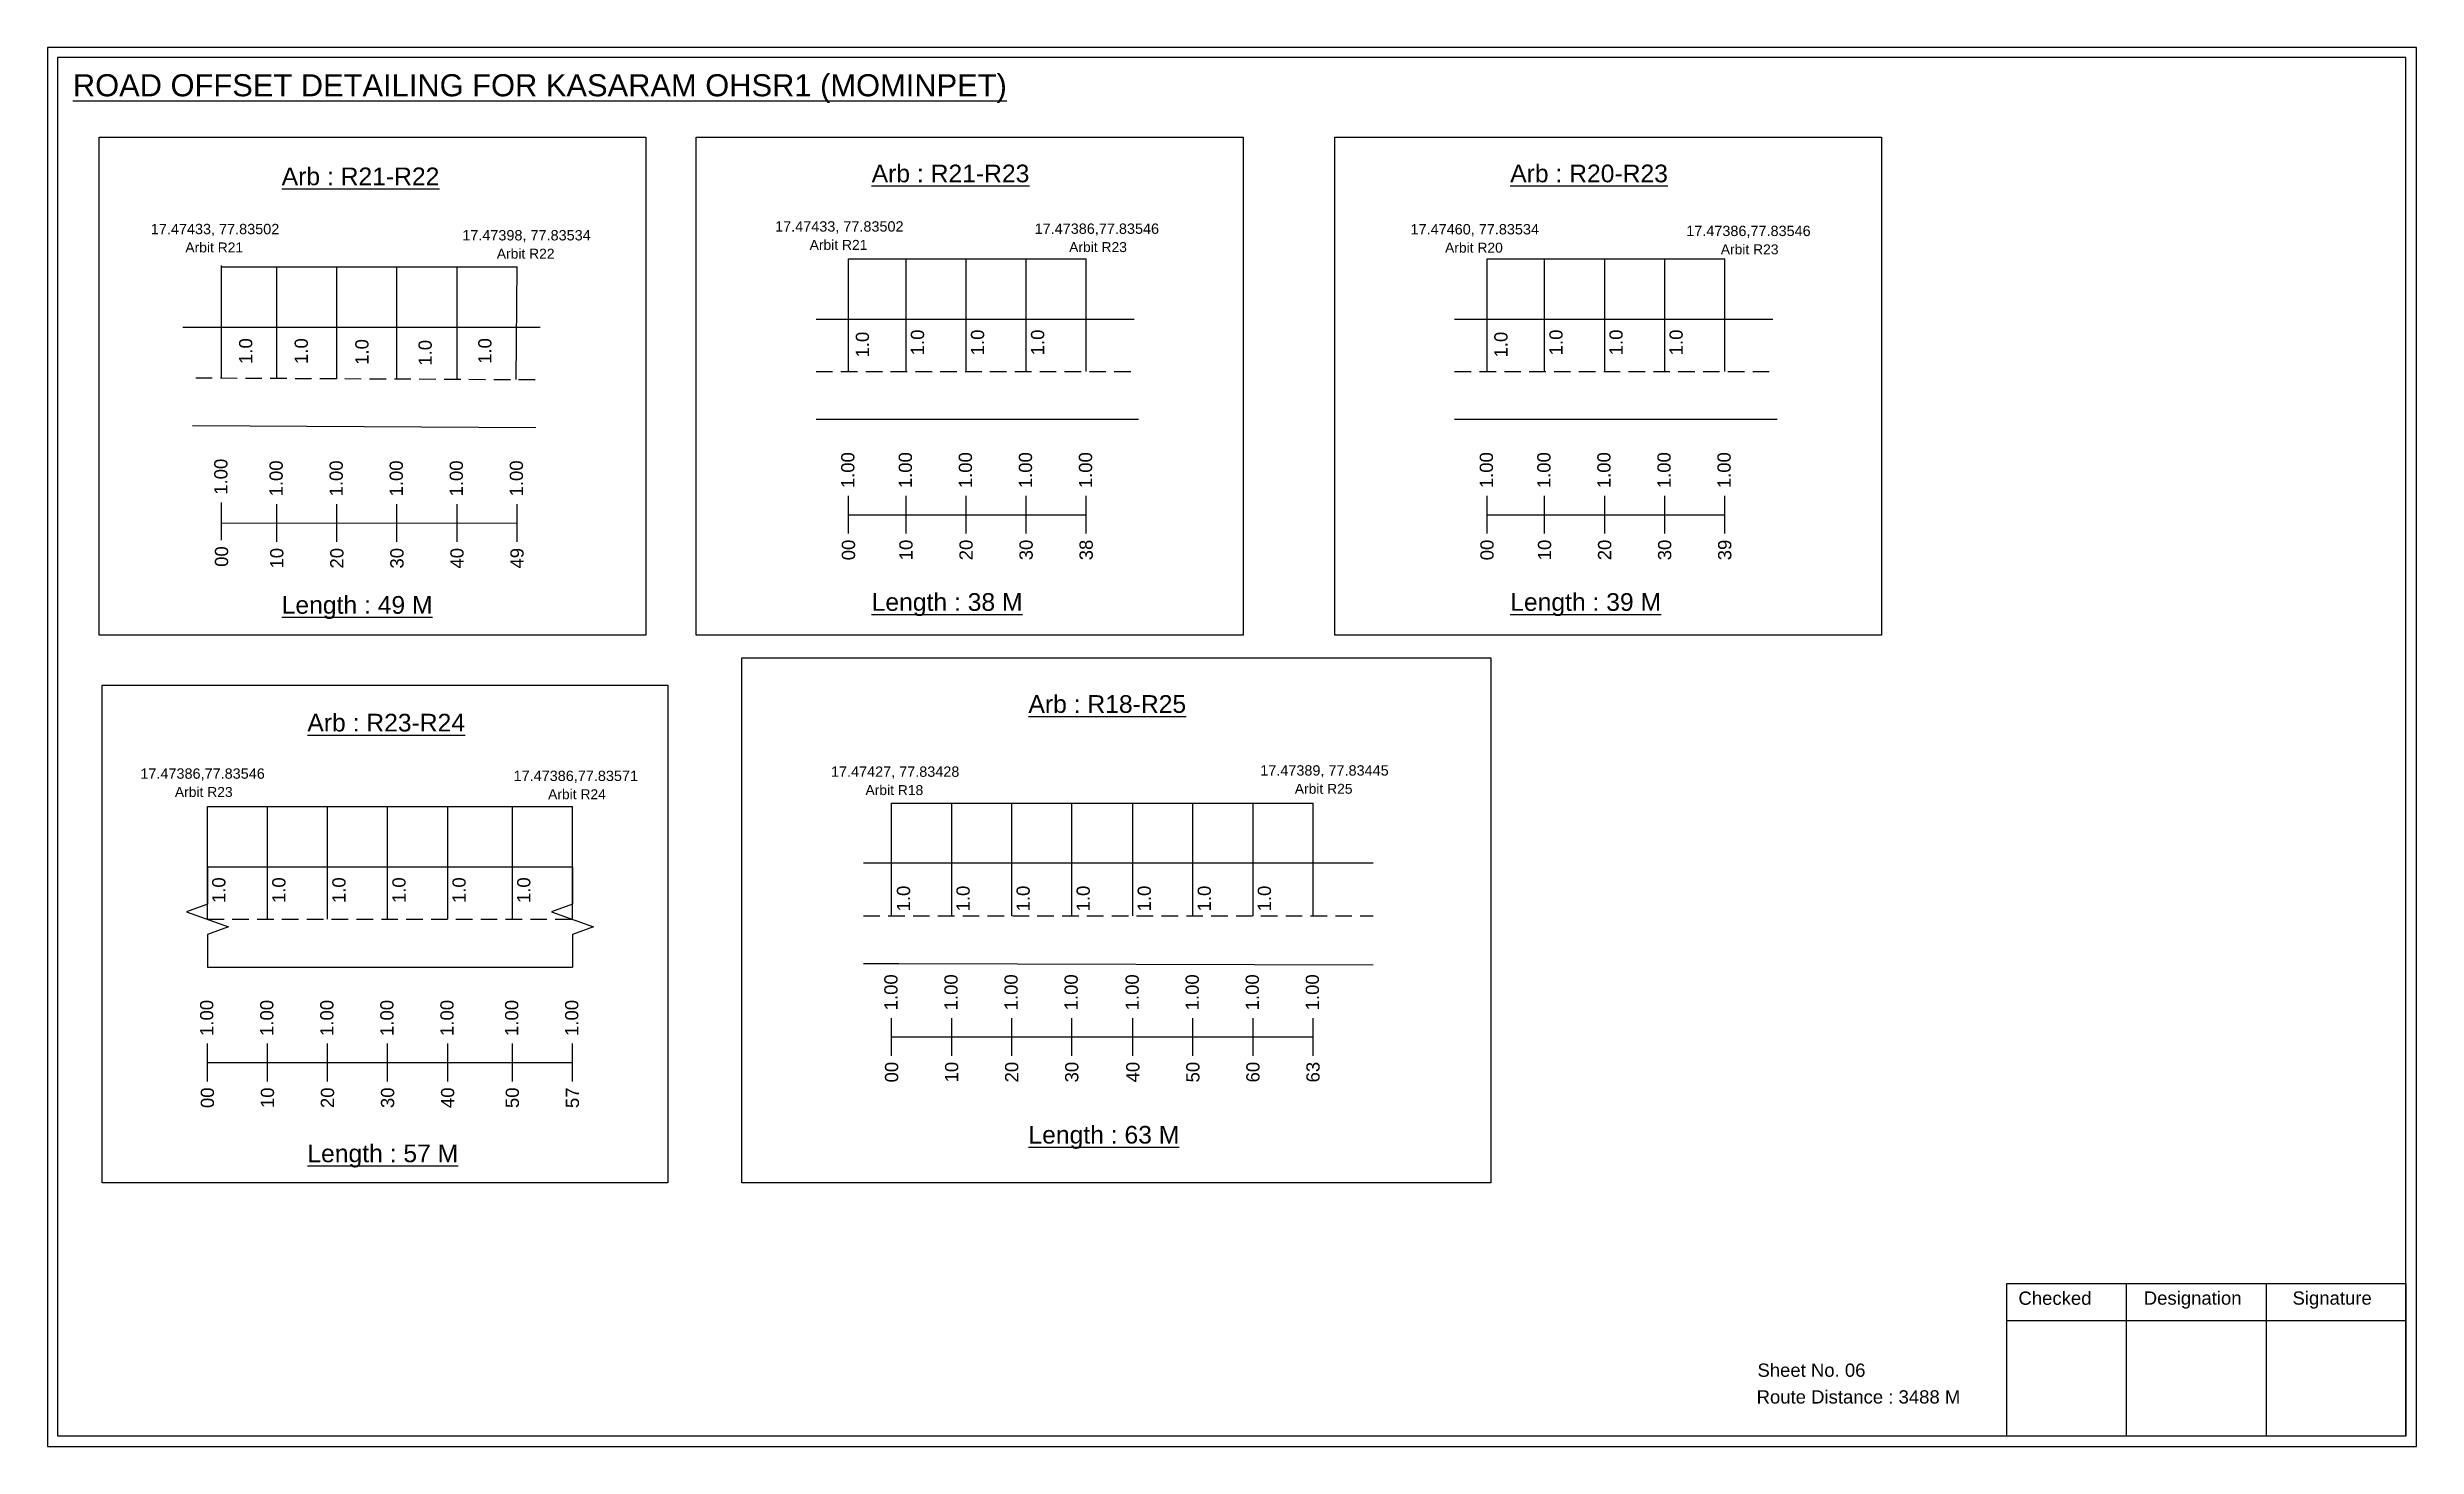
# Model space of a CAD drawing. Header units: inches. Extents: x 1472 to 9278, y 30 to 1360.
# Drawn here: x 8742 to 9278, y 957 to 1274 of the extents above; entities that cross this region are included whole.
import ezdxf

# ---------------------------------------------------------------- set-up
doc = ezdxf.new("R2010")
doc.units = ezdxf.units.IN
doc.header["$MEASUREMENT"] = 0
doc.linetypes.add('DASHED2', pattern=[0.375, 0.25, -0.125])
doc.layers.add('PDF_Geometry', color=7, linetype='Continuous')
doc.layers.add('PDF_Text', color=5, linetype='Continuous')
doc.styles.add('PDF Arial', font='arial.ttf')
doc.styles.get("Standard").update_dxf_attribs({"font": 'arial.ttf'})

msp = doc.modelspace()

# ---------------------------------------------------------------- texts
at = {"color": 242, "true_color": 0xcd2027}
for s, height, p in [('%%UROAD OFFSET DETAILING FOR KASARAM OHSR1 (MOMINPET)', 5, (8747.3, 1262.5)), ('%%UArb : R21-R22', 4, (8794.58, 1242.38)), ('%%UArb : R21-R23', 4, (8928.17, 1243.04)), ('%%UArb : R20-R23', 4, (9072.76, 1243.04)), ('%%ULength : 49 M', 4, (8794.58, 1145.38)), ('%%ULength : 38 M', 4, (8928.17, 1146.04)), ('%%ULength : 39 M', 4, (9072.76, 1146.04)), ('%%UArb : R18-R25', 4, (8963.67, 1122.95)), ('%%UArb : R23-R24', 4, (8800.39, 1118.73)), ('%%ULength : 57 M', 4, (8800.39, 1021.23)), ('%%ULength : 63 M', 4, (8963.67, 1025.45))]:
    msp.add_text(s, height=height, dxfattribs=at).set_placement(p)
at = {"color": 5}
for s, height, p in [('17.47433, 77.83502', 2.34, (8906.31, 1231.88)), ('17.47433, 77.83502', 2.34, (8764.95, 1231.29)), ('Arbit R21', 2.246, (8772.77, 1227.17)), ('17.47398, 77.83534', 2.34, (8835.47, 1229.88)), ('Arbit R21', 2.246, (8914.13, 1227.75)), ('17.47386,77.83546', 2.34, (8965.07, 1231.37)), ('Arbit R23', 2.246, (8972.89, 1227.25)), ('17.47460, 77.83534', 2.34, (9050.19, 1231.24)), ('Arbit R20', 2.246, (9058.01, 1227.12)), ('17.47386,77.83546', 2.34, (9112.62, 1230.87)), ('Arbit R23', 2.246, (9120.44, 1226.74)), ('Arbit R22', 2.246, (8843.29, 1225.76)), ('17.47427, 77.83428', 2.34, (8918.95, 1108.47)), ('17.47389, 77.83445', 2.34, (9016.16, 1108.75)), ('17.47386,77.83546', 2.34, (8762.58, 1108.03)), ('Arbit R23', 2.246, (8770.4, 1103.91)), ('17.47386,77.83571', 2.34, (8847.09, 1107.52)), ('Arbit R24', 2.246, (8854.91, 1103.4)), ('Arbit R18', 2.246, (8926.77, 1104.34)), ('Arbit R25', 2.246, (9023.98, 1104.63))]:
    msp.add_text(s, height=height, dxfattribs=at).set_placement(p)
for p in [(8787.93, 1201.92), (8800.51, 1201.92), (8814.24, 1201.72), (8828.56, 1201.53), (8842.08, 1201.94), (8927.57, 1203.38), (8940.04, 1203.88), (8953.64, 1203.88), (8967.24, 1203.88), (9072.15, 1203.38), (9084.62, 1203.88), (9098.22, 1203.88), (9111.82, 1203.88), (8781.84, 1079.89), (8795.44, 1079.89), (8809.04, 1079.89), (8822.64, 1079.89), (8836.24, 1079.89), (8850.89, 1079.89), (8936.88, 1078), (8950.37, 1078), (8963.97, 1078), (8977.57, 1078), (8991.39, 1078), (9004.99, 1078), (9018.59, 1078)]:
    msp.add_text('1.0', height=3, rotation=90).set_placement(p)
at = {"color": 217, "true_color": 0x93278f}
for s, p in [('1.00', (8782.3, 1172.31)), ('1.00', (8924.26, 1173.8)), ('1.00', (8937.29, 1173.8)), ('1.00', (8950.89, 1173.8)), ('1.00', (8964.49, 1173.8)), ('1.00', (8978.09, 1173.8)), ('1.00', (9068.85, 1173.8)), ('1.00', (9081.88, 1173.8)), ('1.00', (9095.48, 1173.8)), ('1.00', (9109.08, 1173.8)), ('1.00', (9122.68, 1173.8)), ('1.00', (8794.82, 1171.93)), ('1.00', (8808.42, 1171.93)), ('1.00', (8822.02, 1171.93)), ('1.00', (8835.62, 1171.93)), ('1.00', (8849.22, 1171.93)), ('00', (8782.45, 1155.99)), ('10', (8794.97, 1155.61)), ('20', (8808.57, 1155.61)), ('30', (8822.17, 1155.61)), ('40', (8835.77, 1155.61)), ('49', (8849.37, 1155.61)), ('00', (8924.41, 1157.48)), ('10', (8937.44, 1157.48)), ('20', (8951.04, 1157.48)), ('30', (8964.64, 1157.48)), ('38', (8978.24, 1157.48)), ('00', (9069, 1157.48)), ('10', (9082.03, 1157.48)), ('20', (9095.63, 1157.48)), ('30', (9109.23, 1157.48)), ('39', (9122.83, 1157.48)), ('1.00', (8934.03, 1055.61)), ('1.00', (8947.63, 1055.61)), ('1.00', (8961.23, 1055.61)), ('1.00', (8974.83, 1055.61)), ('1.00', (8988.65, 1055.61)), ('1.00', (9002.25, 1055.61)), ('1.00', (9015.85, 1055.61)), ('1.00', (9029.45, 1055.61)), ('1.00', (8779.1, 1049.81)), ('1.00', (8792.7, 1049.81)), ('1.00', (8806.3, 1049.81)), ('1.00', (8819.9, 1049.81)), ('1.00', (8833.5, 1049.81)), ('1.00', (8848.15, 1049.81)), ('1.00', (8861.75, 1049.81)), ('00', (8934.18, 1039.29)), ('10', (8947.78, 1039.29)), ('20', (8961.38, 1039.29)), ('30', (8974.98, 1039.29)), ('40', (8988.8, 1039.29)), ('50', (9002.4, 1039.29)), ('60', (9016, 1039.29)), ('63', (9029.6, 1039.29)), ('00', (8779.25, 1033.49)), ('10', (8792.85, 1033.49)), ('20', (8806.45, 1033.49)), ('30', (8820.05, 1033.49)), ('40', (8833.65, 1033.49)), ('50', (8848.3, 1033.49)), ('57', (8861.9, 1033.49))]:
    msp.add_text(s, height=3, rotation=90, dxfattribs=at).set_placement(p)
for s, p in [('Sheet No. 06', (9128.74, 972.66)), ('Route Distance : 3488 M', (9128.55, 966.61))]:
    msp.add_text(s, height=3).set_placement(p)
at = {"layer": 'PDF_Text', "color": 7, "attachment_point": 7, "style": 'PDF Arial'}
for s, insert, char_height in [('Checked', (9187.84, 988.91), 3.001), ('Designation', (9216.22, 988.08), 3.0006), ('Signature', (9249.9, 988.08), 3.001)]:
    msp.add_mtext(s, dxfattribs=dict(at, insert=insert, char_height=char_height))

# ---------------------------------------------------------------- linework, layer by layer
for p, q in [((8780.97, 1198.63), (8780.97, 1224.17)), ((8793.49, 1198.58), (8793.49, 1223.87)), ((8807.09, 1198.53), (8807.09, 1223.87)), ((8820.69, 1198.59), (8820.69, 1223.87)), ((8834.29, 1198.33), (8834.29, 1223.87)), ((8847.67, 1198.37), (8847.89, 1223.87)), ((8922.93, 1200.21), (8922.93, 1225.74)), ((8935.97, 1200.21), (8935.97, 1225.74)), ((8949.57, 1200.21), (8949.57, 1225.74)), ((8963.17, 1200.21), (8963.17, 1225.74)), ((8976.77, 1200.21), (8976.77, 1225.74)), ((9067.52, 1200.21), (9067.52, 1225.74)), ((9080.56, 1200.21), (9080.56, 1225.74)), ((9094.16, 1200.21), (9094.16, 1225.74)), ((9107.76, 1200.21), (9107.76, 1225.74)), ((9121.36, 1200.21), (9121.36, 1225.74)), ((8853.14, 1210.2), (8772.19, 1210.2)), ((8915.59, 1212.09), (8987.62, 1212.09)), ((9060.18, 1212.09), (9132.21, 1212.09)), ((8774.4, 1187.99), (8852.12, 1187.56)), ((8915.59, 1189.41), (8988.62, 1189.41)), ((9060.18, 1189.41), (9133.21, 1189.41)), ((8777.77, 1076.21), (8777.77, 1101.75)), ((8791.37, 1076.21), (8791.37, 1101.75)), ((8804.97, 1076.21), (8804.97, 1101.75)), ((8818.57, 1076.21), (8818.57, 1101.75)), ((8832.17, 1076.21), (8832.17, 1101.75)), ((8846.83, 1076.22), (8846.83, 1101.75)), ((8860.43, 1076.22), (8860.43, 1101.75)), ((8932.7, 1077.01), (8932.7, 1102.54)), ((8946.3, 1077.01), (8946.3, 1102.54)), ((8959.9, 1077.01), (8959.9, 1102.54)), ((8973.5, 1077.01), (8973.5, 1102.54)), ((8987.32, 1077.01), (8987.32, 1102.54)), ((9000.92, 1077.01), (9000.92, 1102.54)), ((9014.52, 1077.01), (9014.52, 1102.54)), ((9028.12, 1077.01), (9028.12, 1102.54)), ((8777.77, 1088.1), (8860.43, 1088.1)), ((9041.72, 1088.89), (8926.3, 1088.89)), ((8777.77, 1065.41), (8860.43, 1065.41)), ((8926.3, 1066.2), (8934.35, 1066.2)), ((8934.35, 1066.2), (9041.72, 1065.91))]:
    msp.add_line(p, q)
at = {"color": 5}
for p, q in [((8780.97, 1223.87), (8847.89, 1223.87)), ((8922.93, 1225.74), (8976.77, 1225.74)), ((9067.52, 1225.74), (9121.36, 1225.74)), ((8777.77, 1101.75), (8860.43, 1101.75)), ((8932.7, 1102.54), (9028.12, 1102.54))]:
    msp.add_line(p, q, dxfattribs=at)
at = {"linetype": 'DASHED2', "ltscale": 15}
for p, q in [((8775.11, 1198.78), (8853.39, 1198.37)), ((8915.59, 1200.21), (8988.12, 1200.21)), ((9060.18, 1200.21), (9132.71, 1200.21)), ((8777.77, 1076.22), (8860.43, 1076.22)), ((8926.3, 1077.01), (9041.72, 1077.01))]:
    msp.add_line(p, q, dxfattribs=at)
at = {"color": 217, "true_color": 0x93278f}
for p, q in [((8780.97, 1162.02), (8780.97, 1170.58)), ((8793.49, 1161.63), (8793.49, 1170.19)), ((8807.09, 1161.63), (8807.09, 1170.19)), ((8820.69, 1161.63), (8820.69, 1170.19)), ((8834.29, 1161.63), (8834.29, 1170.19)), ((8847.89, 1161.63), (8847.89, 1170.19)), ((8922.93, 1163.51), (8922.93, 1172.07)), ((8935.97, 1163.51), (8935.97, 1172.07)), ((8949.57, 1163.51), (8949.57, 1172.07)), ((8963.17, 1163.51), (8963.17, 1172.07)), ((8976.77, 1163.51), (8976.77, 1172.07)), ((9067.52, 1163.51), (9067.52, 1172.07)), ((9080.56, 1163.51), (9080.56, 1172.07)), ((9094.16, 1163.51), (9094.16, 1172.07)), ((9107.76, 1163.51), (9107.76, 1172.07)), ((9121.36, 1163.51), (9121.36, 1172.07)), ((8780.97, 1165.9), (8847.89, 1165.92)), ((8922.93, 1167.78), (8976.77, 1167.79)), ((9067.52, 1167.78), (9121.36, 1167.79)), ((8932.7, 1045.31), (8932.7, 1053.87)), ((8946.3, 1045.31), (8946.3, 1053.87)), ((8959.9, 1045.31), (8959.9, 1053.87)), ((8973.5, 1045.31), (8973.5, 1053.87)), ((8987.32, 1045.31), (8987.32, 1053.87)), ((9000.92, 1045.31), (9000.92, 1053.87)), ((9014.52, 1045.31), (9014.52, 1053.87)), ((9028.12, 1045.31), (9028.12, 1053.87)), ((8777.77, 1039.52), (8777.77, 1048.07)), ((8791.37, 1039.52), (8791.37, 1048.07)), ((8804.97, 1039.52), (8804.97, 1048.07)), ((8818.57, 1039.52), (8818.57, 1048.07)), ((8832.17, 1039.52), (8832.17, 1048.07)), ((8846.83, 1039.52), (8846.83, 1048.08)), ((8860.43, 1039.52), (8860.43, 1048.08)), ((8932.7, 1049.58), (9028.12, 1049.64)), ((8777.77, 1043.78), (8860.43, 1043.8))]:
    msp.add_line(p, q, dxfattribs=at)
for points in [[(8753.27, 1253.23), (8877.07, 1253.23), (8877.07, 1140.55), (8753.27, 1140.55)], [(8888.47, 1253.23), (9012.27, 1253.23), (9012.27, 1140.55), (8888.47, 1140.55)], [(9033.06, 1253.23), (9156.86, 1253.23), (9156.86, 1140.55), (9033.06, 1140.55)], [(8898.78, 1135.38), (9068.39, 1135.38), (9068.39, 1016.55), (8898.78, 1016.55)], [(8753.91, 1129.23), (8882, 1129.23), (8882, 1016.55), (8753.91, 1016.55)]]:
    msp.add_lwpolyline(points, close=True)
at = {"linetype": 'Continuous'}
for points in [[(8777.77, 1088.1), (8777.77, 1079.67), (8773.03, 1077.94), (8782.52, 1074.49), (8777.77, 1072.76), (8777.77, 1065.41)], [(8860.43, 1088.1), (8860.43, 1079.67), (8855.68, 1077.94), (8865.17, 1074.49), (8860.43, 1072.76), (8860.43, 1065.41)]]:
    msp.add_lwpolyline(points, dxfattribs=at)
at = {"layer": 'PDF_Geometry'}
for points in [[(8741.53, 1273.57), (8741.53, 956.86), (9278, 956.86), (9278, 1273.57)], [(8743.85, 1271.25), (8743.85, 959.28), (9275.58, 959.28), (9275.58, 1271.25)]]:
    msp.add_lwpolyline(points, close=True, dxfattribs=at)
at = {"layer": 'PDF_Geometry', "color": 242, "true_color": 0xcc1f26}
msp.add_lwpolyline([(9275.58, 959.19), (9185.24, 959.19), (9185.24, 993.8), (9275.58, 993.8)], close=True, dxfattribs=at)
for points in [[(9212.22, 993.8), (9212.22, 959.19)], [(9243.95, 993.8), (9243.95, 959.19)], [(9185.24, 985.42), (9275.58, 985.42)]]:
    msp.add_lwpolyline(points, dxfattribs=at)

msp.set_redraw_order([(e.dxf.handle, doc.entitydb.next_handle()) for e in msp.query("TEXT MTEXT ATTDEF DIMENSION ARC_DIMENSION")])  # texts and dimensions are drawn at this point

doc.saveas('drawing.dxf')
